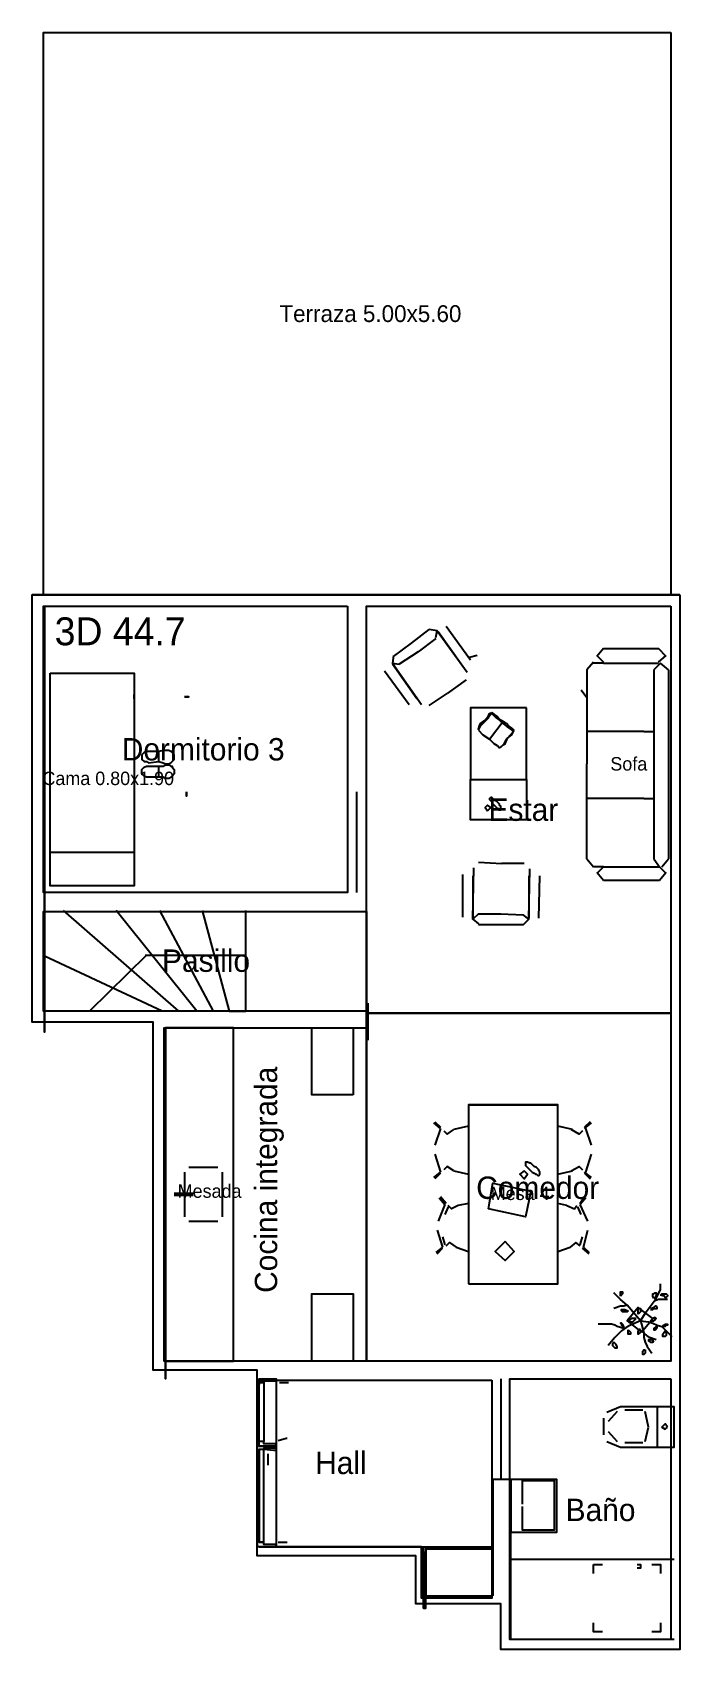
# Model space of a CAD drawing. Header units: metres. Extents: x 0 to 91.4, y 0 to 14.5.
# Drawn here: x 0 to 5.79, y 0 to 14.46 of the extents above; entities that cross this region are included whole.
import ezdxf

# ---------------------------------------------------------------- set-up
doc = ezdxf.new("R2010")
doc.units = ezdxf.units.M
for name, color, linetype in [('Trazo_Cotas', 9, 'Continuous'), ('Trazo_Entrada', 1, 'Continuous'), ('Trazo_Equipamiento', 8, 'Continuous'), ('Trazo_Estancias', 3, 'Continuous'), ('Trazo_Fachada', 30, 'Continuous'), ('Trazo_Medianeras', 8, 'Continuous'), ('Trazo_Puertas', 1, 'Continuous'), ('Trazo_Unidad', 7, 'Continuous'), ('Trazo_Ventanas', 5, 'Continuous')]:
    doc.layers.add(name, color=color, linetype=linetype)

msp = doc.modelspace()

# ---------------------------------------------------------------- texts
at = {"layer": 'Trazo_Cotas'}
msp.add_text('Terraza 5.00x5.60', height=0.15, dxfattribs=at).set_placement((2.21, 11.87))
at = {"layer": 'Trazo_Equipamiento', "color": 8}
for s, p in [('Sofa', (5.17, 7.86)), ('Cama 0.80x1.90', (0.09, 7.73)), ('Mesada', (1.3, 4.04)), ('Mesa 4', (4.1, 4.02))]:
    msp.add_text(s, height=0.12, dxfattribs=at).set_placement(p)
at = {"layer": 'Trazo_Estancias', "color": 5}
msp.add_text('Dormitorio 3', height=0.2, dxfattribs=at).set_placement((0.8, 7.95))
at = {"layer": 'Trazo_Estancias', "color": 2}
msp.add_text('Estar', height=0.2, dxfattribs=at).set_placement((4.08, 7.41))
at = {"layer": 'Trazo_Estancias', "color": 8}
for s, p in [('Pasillo', (1.16, 6.06)), ('Hall', (2.53, 1.57))]:
    msp.add_text(s, height=0.2, dxfattribs=at).set_placement(p)
at = {"layer": 'Trazo_Estancias', "color": 30}
msp.add_text('Cocina integrada', height=0.2, rotation=90, dxfattribs=at).set_placement((2.19, 3.19))
at = {"layer": 'Trazo_Estancias', "color": 40}
msp.add_text('Comedor', height=0.2, dxfattribs=at).set_placement((3.97, 4.03))
at = {"layer": 'Trazo_Estancias', "color": 4}
msp.add_text('Baño', height=0.2, dxfattribs=at).set_placement((4.77, 1.15))
at = {"layer": 'Trazo_Unidad'}
msp.add_text('3D 44.7', height=0.25, dxfattribs=at).set_placement((0.2, 8.98))

# ---------------------------------------------------------------- linework, layer by layer
at = {"layer": 'Trazo_Cotas'}
msp.add_lwpolyline([(5.71, 14.46), (5.71, 9.43), (0.1, 9.43), (0.1, 14.46)], close=True, dxfattribs=at)
at = {"layer": 'Trazo_Entrada'}
msp.add_line((2.01, 2.41), (2.01, 0.92), dxfattribs=at)
at = {"layer": 'Trazo_Equipamiento', "color": 8}
for p, q in [((0.11, 9.32), (0.11, 6.78)), ((0.11, 8.76), (0.11, 9.32)), ((0.11, 6.62), (0.11, 5.72)), ((1.31, 5.71), (0.28, 6.61)), ((1.47, 5.71), (0.75, 6.61)), ((1.62, 5.71), (1.14, 6.61)), ((1.91, 6.53), (1.91, 6.61)), ((1.91, 5.71), (1.91, 6.61)), ((1.91, 6.37), (1.91, 6.45)), ((1.91, 6.2), (1.91, 6.28)), ((1.16, 5.71), (0.11, 6.2)), ((1.02, 6.21), (0.51, 5.71)), ((1.01, 6.21), (1.91, 6.21)), ((1.35, 6.21), (1.63, 6.21)), ((1.91, 6.03), (1.91, 6.12)), ((1.91, 5.87), (1.91, 5.95)), ((3, 5.71), (3, 5.56)), ((1.19, 2.86), (1.19, 5.56)), ((3, 5.56), (3, 5.45)), ((1.36, 4.27), (1.36, 4.08)), ((1.66, 4.31), (1.4, 4.31)), ((1.7, 3.87), (1.7, 4.27)), ((1.27, 4.08), (1.44, 4.08)), ((1.44, 4.06), (1.27, 4.06)), ((1.36, 4.06), (1.36, 3.87)), ((1.4, 3.83), (1.66, 3.83)), ((1.19, 2.86), (1.19, 2.58)), ((2.21, 2.39), (2.29, 2.39)), ((5.26, 2.17), (5.14, 2.12)), ((5.59, 2.17), (5.59, 1.81)), ((5.11, 2.07), (5.11, 1.99)), ((5.23, 2.13), (5.15, 2.04)), ((5.46, 2.14), (5.3, 2.14)), ((5.51, 1.99), (5.48, 2.13)), ((5.11, 1.99), (5.11, 1.92)), ((5.15, 1.95), (5.23, 1.86)), ((5.48, 1.86), (5.51, 1.99)), ((2.11, 1.65), (2.11, 1.75)), ((5.14, 1.86), (5.26, 1.81)), ((5.46, 1.85), (5.3, 1.85)), ((2.03, 0.92), (3.52, 0.92)), ((2.2, 0.96), (2.28, 0.96)), ((3.5, 0.37), (3.52, 0.92)), ((3.52, 0.92), (4.12, 0.92)), ((3.52, 0.9), (4.12, 0.9)), ((4.28, 0.81), (5.74, 0.81)), ((5.02, 0.76), (5.1, 0.76)), ((5.02, 0.68), (5.02, 0.76))]:
    msp.add_line(p, q, dxfattribs=at)
at = {"layer": 'Trazo_Equipamiento', "color": 9}
for p, q in [((3.62, 9.11), (3.89, 8.74)), ((3.7, 9.15), (3.92, 8.85)), ((3.85, 8.79), (3.63, 9.1)), ((3.98, 8.89), (3.91, 8.87)), ((5.02, 8.83), (4.96, 8.76)), ((5.11, 8.95), (5.05, 8.88)), ((5.05, 8.89), (5.11, 8.83)), ((5.11, 8.95), (5.6, 8.95)), ((5.67, 8.88), (5.6, 8.95)), ((5.6, 8.83), (5.67, 8.89)), ((3.15, 8.75), (3.37, 8.45)), ((3.22, 8.82), (3.48, 8.45)), ((3.44, 8.5), (3.22, 8.81)), ((4.96, 8.76), (4.96, 7.92)), ((5.11, 8.82), (5.02, 8.82)), ((5.11, 8.82), (5.6, 8.82)), ((5.62, 8.82), (5.56, 8.76)), ((5.56, 8.76), (5.56, 7.07)), ((5.69, 8.76), (5.62, 8.82)), ((5.69, 8.76), (5.69, 7.07)), ((3.55, 8.44), (3.71, 8.55)), ((3.88, 8.67), (3.71, 8.55)), ((4.96, 8.51), (4.91, 8.58)), ((4.09, 8.14), (4.21, 8.3)), ((5.47, 8.21), (4.96, 8.21)), ((5.47, 8.21), (5.56, 8.21)), ((1.13, 7.94), (1.13, 8.03)), ((1.13, 7.81), (1.13, 7.9)), ((4.96, 7.07), (4.96, 7.92)), ((5.47, 7.61), (4.96, 7.61)), ((5.47, 7.61), (5.56, 7.61)), ((0.16, 7.13), (0.91, 7.13)), ((3.94, 6.53), (3.95, 6.99)), ((3.99, 7.04), (4.2, 7.03)), ((4.4, 7.03), (4.2, 7.03)), ((4.44, 6.53), (4.45, 6.98)), ((4.96, 7.07), (5.02, 7)), ((5.11, 7), (5.02, 7)), ((5.11, 7), (5.05, 6.94)), ((5.05, 6.95), (5.11, 6.88)), ((5.11, 7), (5.61, 7)), ((5.56, 7.07), (5.61, 7)), ((5.67, 6.94), (5.61, 7)), ((5.61, 6.88), (5.67, 6.95)), ((5.63, 7), (5.69, 7.07)), ((3.85, 6.55), (3.85, 6.93)), ((3.94, 6.92), (3.94, 6.55)), ((4.44, 6.92), (4.44, 6.54)), ((4.53, 6.54), (4.54, 6.92)), ((5.11, 6.88), (5.61, 6.88)), ((3.9, 4.87), (4.7, 4.87)), ((3.65, 4.66), (3.59, 4.71)), ((3.6, 4.72), (3.65, 4.67)), ((3.65, 4.66), (3.6, 4.51)), ((3.9, 4.68), (3.77, 4.65)), ((4.83, 4.65), (4.7, 4.68)), ((4.99, 4.72), (4.94, 4.67)), ((4.94, 4.66), (5, 4.71)), ((5, 4.51), (4.95, 4.66)), ((3.6, 4.43), (3.65, 4.27)), ((4.95, 4.27), (5, 4.43)), ((3.59, 4.22), (3.65, 4.27)), ((3.65, 4.26), (3.6, 4.21)), ((3.77, 4.28), (3.9, 4.25)), ((4.7, 4.25), (4.83, 4.28)), ((5, 4.22), (4.94, 4.27)), ((4.94, 4.26), (4.99, 4.21)), ((3.7, 3.99), (3.65, 4.05)), ((4.9, 3.99), (4.94, 4.05)), ((3.69, 3.98), (3.63, 3.83)), ((3.64, 4.04), (3.69, 3.98)), ((3.72, 3.96), (3.69, 3.89)), ((3.9, 3.99), (3.81, 3.97)), ((4.78, 3.97), (4.7, 3.99)), ((4.91, 3.89), (4.88, 3.96)), ((4.95, 4.04), (4.9, 3.98)), ((4.97, 3.83), (4.9, 3.98)), ((3.62, 3.75), (3.67, 3.6)), ((3.67, 3.69), (3.69, 3.62)), ((4.9, 3.62), (4.92, 3.69)), ((4.93, 3.6), (4.97, 3.75)), ((3.67, 3.6), (3.61, 3.55)), ((3.62, 3.54), (3.67, 3.59)), ((3.79, 3.6), (3.9, 3.56)), ((4.7, 3.56), (4.81, 3.6)), ((4.98, 3.54), (4.92, 3.59)), ((4.93, 3.6), (4.98, 3.55))]:
    msp.add_line(p, q, dxfattribs=at)
at = {"layer": 'Trazo_Equipamiento', "color": 8}
for points in [[(0.11, 6.61), (0.11, 6.77), (0.11, 9.32)], [(0.11, 6.61), (0.11, 9.32)], [(1.8, 5.56), (1.19, 5.56), (1.19, 2.58), (1.8, 2.58)], [(2.87, 4.96), (2.5, 4.96), (2.5, 5.56), (2.87, 5.56)], [(2.87, 2.58), (2.5, 2.58), (2.5, 3.18), (2.87, 3.18)], [(2.18, 1.82), (2.03, 1.82), (2.03, 2.42), (2.18, 2.42)], [(2.07, 1.86), (2.03, 1.86), (2.03, 2.39), (2.07, 2.39)], [(5.68, 1.99), (5.66, 2.02), (5.63, 1.99), (5.66, 1.97)], [(2.07, 1.79), (2.03, 1.79), (2.03, 0.96), (2.07, 0.96)], [(4.28, 1.05), (4.69, 1.05), (4.69, 1.52), (4.28, 1.52)], [(3.5, 0.92), (3.52, 0.92), (3.5, 0.37)], [(3.52, 0.92), (3.5, 0.37), (3.52, 0.37)]]:
    msp.add_lwpolyline(points, close=True, dxfattribs=at)
at = {"layer": 'Trazo_Equipamiento', "color": 9}
for points in [[(3.23, 8.88), (3.39, 9), (3.55, 9.12)], [(3.61, 9.05), (3.62, 9.11), (3.55, 9.12)], [(3.61, 9.04), (3.45, 8.92), (3.28, 8.81)], [(3.23, 8.89), (3.22, 8.82), (3.28, 8.81)], [(3.99, 8.23), (4, 8.26), (4.01, 8.28), (4.05, 8.31), (4.08, 8.35), (4.09, 8.37), (4.11, 8.38)], [(3.99, 8.22), (4.01, 8.26), (4.08, 8.33), (4.09, 8.35), (4.11, 8.37)], [(4.11, 8.38), (4.13, 8.36), (4.16, 8.34), (4.18, 8.32), (4.21, 8.3)], [(4.11, 8.37), (4.15, 8.33), (4.18, 8.31), (4.2, 8.29)], [(4.3, 8.21), (4.28, 8.23), (4.25, 8.25), (4.23, 8.27), (4.2, 8.29)], [(4.31, 8.22), (4.29, 8.24), (4.26, 8.26), (4.24, 8.28), (4.21, 8.3)], [(3.99, 8.22), (4.03, 8.18), (4.09, 8.14)], [(4.18, 8.06), (4.16, 8.08), (4.13, 8.1), (4.09, 8.14)], [(4.18, 8.06), (4.22, 8.1), (4.24, 8.14), (4.29, 8.19), (4.3, 8.21)], [(4.19, 8.07), (4.21, 8.09), (4.23, 8.1), (4.25, 8.15), (4.29, 8.18), (4.31, 8.22)], [(3.99, 6.58), (3.94, 6.53), (3.99, 6.49)], [(3.99, 6.58), (4.19, 6.58), (4.39, 6.57)], [(4.39, 6.48), (4.44, 6.53), (4.39, 6.57)], [(4.39, 6.48), (4.19, 6.48), (3.99, 6.48)], [(3.68, 4.64), (3.71, 4.61), (3.77, 4.65)], [(4.92, 4.64), (4.89, 4.61), (4.82, 4.65)], [(3.77, 4.28), (3.71, 4.32), (3.68, 4.29)], [(4.82, 4.28), (4.89, 4.32), (4.92, 4.29)], [(3.81, 3.97), (3.75, 3.94), (3.72, 3.97)], [(4.78, 3.97), (4.85, 3.94), (4.87, 3.97)], [(3.7, 3.61), (3.73, 3.64), (3.79, 3.6)], [(4.9, 3.61), (4.86, 3.64), (4.81, 3.6)], [(5.44, 2.94), (5.32, 3.08), (5.26, 3.13), (5.2, 3.19)], [(5.44, 2.94), (5.49, 3.02), (5.58, 3.14), (5.62, 3.22), (5.62, 3.27)], [(5.56, 3.14), (5.55, 3.16), (5.55, 3.18), (5.56, 3.18), (5.57, 3.19), (5.58, 3.19), (5.58, 3.17), (5.57, 3.15), (5.56, 3.14)], [(5.32, 3.08), (5.29, 3.07), (5.26, 3.07), (5.2, 3.05)], [(5.33, 3.03), (5.32, 3.02), (5.28, 3.02), (5.27, 3.03), (5.27, 3.04), (5.3, 3.04), (5.33, 3.03)], [(5.42, 3), (5.42, 3.04), (5.43, 3.05), (5.44, 3.05), (5.44, 3.02), (5.42, 3)], [(5.53, 3.04), (5.55, 3.04), (5.56, 3.05), (5.59, 3.05), (5.59, 3.06), (5.58, 3.07), (5.57, 3.07), (5.56, 3.06), (5.54, 3.05), (5.53, 3.05)], [(5.68, 3.13), (5.6, 3.13), (5.57, 3.12)], [(5.62, 3.17), (5.63, 3.18), (5.67, 3.18), (5.68, 3.17), (5.68, 3.16), (5.67, 3.15), (5.66, 3.15), (5.65, 3.16), (5.62, 3.17)], [(5.29, 2.87), (5.23, 2.89), (5.21, 2.9), (5.18, 2.91), (5.06, 2.91)], [(5.44, 2.94), (5.35, 2.9), (5.31, 2.88), (5.27, 2.85), (5.21, 2.79), (5.15, 2.72)], [(5.29, 2.88), (5.29, 2.89), (5.28, 2.91), (5.27, 2.92), (5.26, 2.92), (5.27, 2.91), (5.27, 2.9), (5.29, 2.88)], [(5.4, 2.96), (5.36, 2.96), (5.34, 2.95), (5.34, 2.93), (5.37, 2.93), (5.4, 2.96)], [(5.44, 2.94), (5.51, 2.93), (5.55, 2.92), (5.59, 2.9), (5.63, 2.89), (5.72, 2.8)], [(5.44, 2.94), (5.45, 2.91), (5.47, 2.83), (5.47, 2.79), (5.48, 2.75), (5.5, 2.71), (5.54, 2.65)], [(5.53, 2.94), (5.56, 2.94), (5.57, 2.95), (5.57, 2.96), (5.58, 2.96), (5.57, 2.97), (5.55, 2.96), (5.53, 2.94)], [(5.2, 2.75), (5.19, 2.73), (5.19, 2.72), (5.21, 2.7), (5.23, 2.7), (5.23, 2.71), (5.22, 2.73), (5.2, 2.75)], [(5.44, 2.86), (5.44, 2.84), (5.42, 2.82), (5.42, 2.85), (5.44, 2.87)], [(5.58, 2.77), (5.52, 2.79), (5.47, 2.83)], [(5.59, 2.89), (5.58, 2.89), (5.56, 2.87), (5.56, 2.86), (5.57, 2.86), (5.59, 2.88), (5.59, 2.89)], [(5.66, 2.85), (5.67, 2.83), (5.67, 2.81), (5.66, 2.8), (5.64, 2.8), (5.64, 2.82), (5.65, 2.84), (5.66, 2.85)], [(5.48, 2.68), (5.48, 2.65), (5.47, 2.64), (5.46, 2.64), (5.46, 2.67), (5.47, 2.68), (5.48, 2.68)]]:
    msp.add_lwpolyline(points, dxfattribs=at)
for points in [[(0.16, 8.73), (0.91, 8.73), (0.91, 6.83), (0.16, 6.83)], [(0.91, 8.5), (0.91, 8.54)], [(1.36, 8.52), (1.4, 8.52)], [(4.42, 8.42), (3.92, 8.42), (3.92, 7.78), (4.42, 7.78)], [(1.27, 8), (1.25, 8.02), (1.25, 8.03), (1.24, 8.03), (1.22, 8.04), (1.17, 8.04), (1.13, 8.03), (1.02, 8.03), (1, 8.02), (0.98, 8), (0.98, 7.96), (1, 7.94), (1.02, 7.94), (1.04, 7.93), (1.13, 7.94), (1.17, 7.93), (1.19, 7.92), (1.22, 7.92), (1.24, 7.93), (1.27, 7.96)], [(1.27, 7.83), (1.25, 7.81), (1.25, 7.8), (1.24, 7.8), (1.22, 7.79), (1.19, 7.79), (1.17, 7.8), (1.02, 7.8), (1, 7.81), (0.98, 7.83), (0.98, 7.87), (1, 7.89), (1.02, 7.9), (1.17, 7.9), (1.19, 7.91), (1.22, 7.91), (1.24, 7.9), (1.25, 7.9), (1.25, 7.89), (1.27, 7.87)], [(1.38, 7.67), (1.38, 7.63)], [(4.42, 7.42), (3.92, 7.42), (3.92, 7.78), (4.42, 7.78)], [(4.07, 7.5), (4.1, 7.53), (4.07, 7.55), (4.05, 7.53)], [(4.19, 7.51), (4.19, 7.54), (4.18, 7.55), (4.18, 7.56), (4.15, 7.59), (4.14, 7.59), (4.11, 7.62), (4.1, 7.62), (4.09, 7.61), (4.09, 7.6), (4.11, 7.58), (4.11, 7.57), (4.16, 7.52), (4.17, 7.52), (4.17, 7.51)], [(3.9, 3.27), (4.7, 3.27), (4.7, 4.87), (3.9, 4.87)], [(4.54, 4.25), (4.54, 4.27), (4.53, 4.28), (4.53, 4.29), (4.51, 4.31), (4.49, 4.32), (4.46, 4.35), (4.45, 4.35), (4.43, 4.36), (4.41, 4.36), (4.41, 4.33), (4.47, 4.27), (4.49, 4.26), (4.5, 4.25), (4.51, 4.25), (4.52, 4.24), (4.53, 4.24)], [(4.4, 4.28), (4.36, 4.25), (4.4, 4.21), (4.43, 4.25)], [(4.08, 3.94), (4.12, 4.17), (4.46, 4.1), (4.41, 3.87)], [(4.23, 3.65), (4.14, 3.56), (4.23, 3.48), (4.31, 3.56)], [(5.26, 3.16), (5.26, 3.2), (5.28, 3.2), (5.28, 3.18)], [(5.45, 2.84), (5.55, 2.96), (5.42, 3.06), (5.32, 2.94)], [(5.64, 2.9), (5.65, 2.9), (5.66, 2.91), (5.68, 2.91), (5.68, 2.9), (5.67, 2.9), (5.66, 2.89), (5.65, 2.89)], [(5.33, 2.86), (5.35, 2.84), (5.35, 2.82), (5.33, 2.82)], [(5.56, 2.76), (5.55, 2.76), (5.54, 2.77), (5.51, 2.77), (5.51, 2.76), (5.52, 2.76), (5.53, 2.75), (5.55, 2.75)]]:
    msp.add_lwpolyline(points, close=True, dxfattribs=at)
at = {"layer": 'Trazo_Equipamiento', "color": 8}
for points in [[(0.11, 6.61), (0.11, 5.52), (0.11, 6.11)], [(1.52, 6.61), (1.76, 5.71), (1.91, 5.71)], [(0.11, 6.11), (0.11, 5.52), (0.11, 5.71)], [(1.99, 5.71), (1.91, 5.71), (1.91, 5.78)], [(3, 5.78), (3, 5.71), (2.91, 5.71)], [(1.19, 2.58), (1.19, 2.42), (1.19, 5.55)], [(2.03, 2.42), (2.18, 2.42), (2.18, 2.4), (2.07, 2.4), (2.07, 2.39), (2.03, 2.39), (2.03, 2.37)], [(5.26, 1.81), (5.74, 1.81), (5.74, 2.17), (5.26, 2.17)], [(2.03, 1.82), (2.18, 1.82), (2.18, 1.84), (2.07, 1.84), (2.07, 1.86), (2.03, 1.86), (2.03, 1.88)], [(2.2, 1.87), (2.27, 1.89), (2.28, 1.89)], [(2.03, 1.82), (2.18, 1.82), (2.18, 0.92), (2.03, 0.92)], [(2.03, 1.82), (2.18, 1.82), (2.18, 1.8), (2.07, 1.8), (2.07, 1.79), (2.03, 1.79), (2.03, 1.77)], [(2.19, 1.78), (2.16, 1.78), (2.07, 1.79)], [(2.11, 1.65), (2.11, 1.75)], [(5.74, 0.09), (4.28, 0.09), (4.28, 1.52), (4.12, 1.52), (4.12, 0.48)], [(4.38, 1.28), (4.38, 1.07), (4.67, 1.07), (4.67, 1.51), (4.38, 1.51), (4.38, 1.3)], [(2.03, 0.92), (2.18, 0.92), (2.18, 0.94), (2.07, 0.94), (2.07, 0.96), (2.03, 0.96), (2.03, 0.98)], [(3.52, 0.92), (3.52, 0.48), (4.12, 0.48)], [(5.41, 0.76), (5.44, 0.76), (5.44, 0.73), (5.41, 0.73)], [(5.54, 0.76), (5.62, 0.76), (5.62, 0.68)], [(5.1, 0.16), (5.02, 0.16), (5.02, 0.24)], [(5.62, 0.24), (5.62, 0.16), (5.54, 0.16)]]:
    msp.add_lwpolyline(points, dxfattribs=at)
at = {"layer": 'Trazo_Estancias', "color": 5}
msp.add_lwpolyline([(2.82, 9.33), (2.82, 6.77), (0.1, 6.77), (0.1, 9.33)], close=True, dxfattribs=at)
at = {"layer": 'Trazo_Estancias', "color": 2}
msp.add_lwpolyline([(5.71, 9.33), (5.71, 5.69), (2.99, 5.69), (2.99, 9.33)], close=True, dxfattribs=at)
at = {"layer": 'Trazo_Estancias', "color": 8}
for points in [[(2.99, 6.6), (2.99, 5.71), (0.1, 5.71), (0.1, 6.6)], [(4.11, 2.41), (4.11, 0.46), (3.48, 0.46), (3.48, 0.92), (2.01, 0.92), (2.01, 2.41)]]:
    msp.add_lwpolyline(points, close=True, dxfattribs=at)
at = {"layer": 'Trazo_Estancias', "color": 40}
msp.add_lwpolyline([(5.71, 5.69), (5.71, 2.58), (2.99, 2.58), (2.99, 5.69)], close=True, dxfattribs=at)
at = {"layer": 'Trazo_Estancias', "color": 30}
msp.add_lwpolyline([(2.99, 5.56), (2.99, 2.58), (1.18, 2.58), (1.18, 5.56)], close=True, dxfattribs=at)
at = {"layer": 'Trazo_Estancias', "color": 4}
msp.add_lwpolyline([(5.71, 2.42), (5.71, 0.09), (4.27, 0.09), (4.27, 2.42)], close=True, dxfattribs=at)
at = {"layer": 'Trazo_Fachada'}
msp.add_line((5.79, 9.43), (0, 9.43), dxfattribs=at)
at = {"layer": 'Trazo_Medianeras'}
msp.add_line((5.79, 9.43), (5.79, 0), dxfattribs=at)
at = {"layer": 'Trazo_Puertas'}
for p, q in [((2.9, 7.67), (2.9, 6.77)), ((4.19, 2.42), (4.19, 1.52))]:
    msp.add_line(p, q, dxfattribs=at)
at = {"layer": 'Trazo_Unidad'}
msp.add_lwpolyline([(5.79, 9.43), (5.79, 0), (4.19, 0), (4.19, 0.41), (3.43, 0.41), (3.43, 0.84), (2.01, 0.84), (2.01, 2.5), (1.08, 2.5), (1.08, 5.61), (0, 5.61), (0, 9.43)], close=True, dxfattribs=at)
at = {"layer": 'Trazo_Ventanas'}
for p, q in [((2.82, 9.43), (0.1, 9.43)), ((5.71, 9.43), (2.99, 9.43))]:
    msp.add_line(p, q, dxfattribs=at)

msp.set_redraw_order([(e.dxf.handle, doc.entitydb.next_handle()) for e in msp.query("TEXT MTEXT ATTDEF DIMENSION ARC_DIMENSION")])  # texts and dimensions are drawn at this point

doc.saveas('drawing.dxf')
